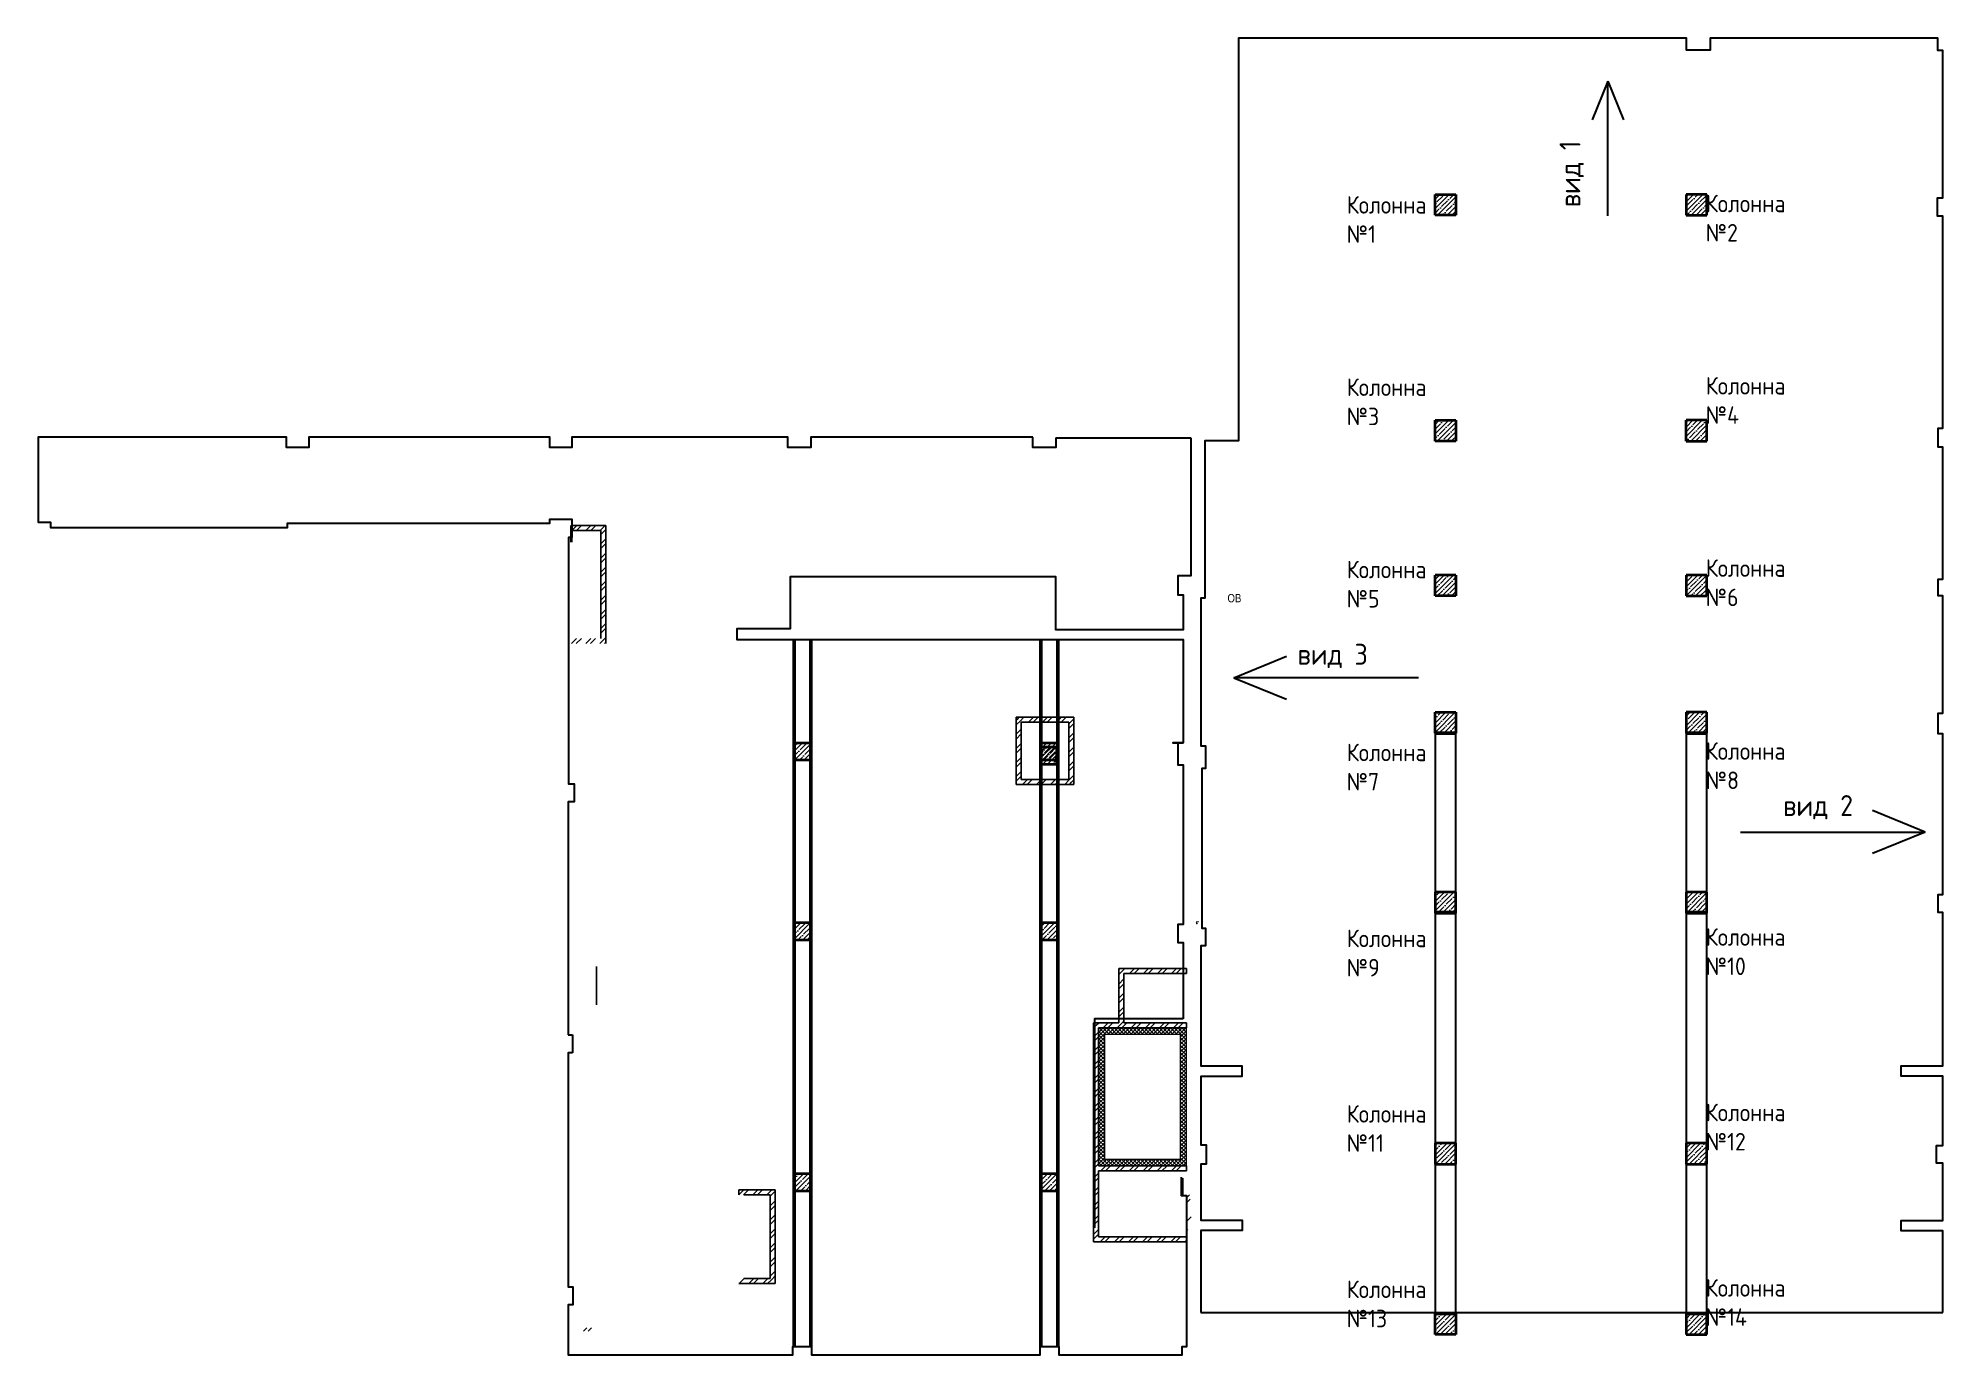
# Model space of a CAD drawing. Header units: millimetres. Extents: x -24360 to 609566, y -391049 to 148426.
# Drawn here: x 193907 to 239437, y -387937 to -356459 of the extents above; entities that cross this region are included whole.
import ezdxf

# ---------------------------------------------------------------- set-up
doc = ezdxf.new("R2010")
doc.units = ezdxf.units.MM
doc.linetypes.add('HIDDEN2', pattern=[4.7625, 3.175, -1.5875])
for name, color, linetype, lineweight in [('АР_Двери_внутренние_антипаника', 7, 'Continuous', 0), ('АР_Колонны', 70, 'Continuous', 30), ('АР_Стены ЖБ', 7, 'Continuous', 30), ('АР_Стены кирпич', 32, 'Continuous', 25), ('АР_Стены ПЕНОблок', 52, 'Continuous', 20), ('АР_Утеплитель', 31, 'Continuous', 0), ('АР_Штриховка', 8, 'Continuous', 0), ('ОВ_Шахты', 1, 'Continuous', 5), ('осново', 7, 'Continuous', 30)]:
    doc.layers.add(name, color=color, linetype=linetype, lineweight=lineweight)
doc.layers.add('КР_Балки-0.5', color=60, linetype='Continuous', lineweight=50, plot=False)
doc.styles.add('style1', font='ARIALN.TTF')
doc.styles.add('СПДС', font='isocpeur.ttf', dxfattribs={"width": 0.9})
pattern_1 = [(45, (193947.2, -456023.84), (-112.2532, 112.2532), []), (45, (194059.46, -456023.84), (-112.2532, 112.2532), [198.4375, -39.6875, 0, -39.6875])]
pattern_2 = [(45, (193947.2, -456743.84), (-112.2532, 112.2532), []), (45, (194059.46, -456743.84), (-112.2532, 112.2532), [198.4375, -39.6875, 0, -39.6875])]
pattern_3 = [(45, (193856.63, -456811.6), (-168.3798, 168.3798), []), (45, (193968.88, -456811.6), (-168.3798, 168.3798), [])]
pattern_4 = [(45, (193856.63, -456811.6), (-168.3798, 168.3798), []), (45, (193968.88, -456811.6), (-168.3798, 168.3798), [])]
pattern_5 = [(45, (193856.63, -456811.6), (-168.3798, 168.3798), []), (45, (193968.88, -456811.6), (-168.3798, 168.3798), [])]
pattern_6 = [(45, (193877.8, -456711.6), (-112.2532, 112.2532), []), (45, (193990.06, -456711.6), (-112.2532, 112.2532), [198.4375, -39.6875, 0, -39.6875])]
pattern_7 = [(45, (193947.2, -460098.84), (-112.2532, 112.2532), []), (45, (194059.46, -460098.84), (-112.2532, 112.2532), [198.4375, -39.6875, 0, -39.6875])]

msp = doc.modelspace()

# ---------------------------------------------------------------- texts
at = {"layer": 'ОВ_Шахты', "color": 18, "lineweight": 50, "true_color": 0x000000, "style": 'style1'}
msp.add_text('ОВ', height=200, dxfattribs=at).set_placement((222336.791, -369946.859))
at = {"layer": 'осново', "insert": (230273.707, -360501.318), "char_height": 500, "attachment_point": 1, "rotation": 90, "style": 'СПДС'}
msp.add_mtext_dynamic_manual_height_columns('вид 1', width=3371.81454, gutter_width=1678.372, heights=[0], dxfattribs=at)
at = {"layer": 'осново', "attachment_point": 1, "style": 'СПДС'}
for s, width, gutter_width, insert, char_height in [('Колонна №1', 1980.35097, 1408.375, (225186.462, -360235.801), 419.5659), ('Колонна №2', 2125.96112, 1408.375, (233767.822, -360202.399), 419.5659), ('Колонна №3', 1980.35097, 1408.375, (225186.462, -364593.732), 419.5659), ('Колонна №4', 2730.13599, 1408.375, (233767.822, -364560.329), 419.5659), ('Колонна №5', 1980.35097, 1408.375, (225186.462, -368951.663), 419.5659), ('Колонна №6', 2125.96112, 1408.375, (233767.822, -368918.26), 419.5659), ('вид 3', 2769.04063, 1678.372, (224011.139, -370938.76), 500), ('Колонна №7', 1980.35097, 1408.375, (225186.462, -373325.041), 419.5659), ('Колонна №8', 2125.96112, 1408.375, (233767.822, -373291.638), 419.5659), ('вид 2', 3371.81454, 1678.372, (235617.453, -374554.868), 500), ('Колонна №9', 1980.35097, 1408.375, (225186.462, -377770.563), 419.5659), ('Колонна №10', 2125.96112, 1408.375, (233767.822, -377737.16), 419.56588), ('Колонна №11', 1980.35097, 1408.375, (225186.462, -381964.346), 419.56588), ('Колонна №12', 2125.96112, 1408.375, (233767.822, -381930.943), 419.56588), ('Колонна №13', 1980.35097, 1408.375, (225186.462, -386158.129), 419.56588), ('Колонна №14', 2125.96112, 1408.375, (233767.822, -386124.726), 419.56588)]:
    msp.add_mtext_dynamic_manual_height_columns(s, width=width, gutter_width=gutter_width, heights=[0], dxfattribs=dict(at, insert=insert, char_height=char_height))

# ---------------------------------------------------------------- hatches: boundary and pattern name
at = {"layer": 'АР_Штриховка', "linetype": 'Continuous', "lineweight": 5, "true_color": 0x000000}
h = msp.add_hatch(dxfattribs=at)
h.set_pattern_fill('ANSI35', color=18, scale=25, style=0)
h.set_pattern_definition(pattern_2)
h.paths.add_polyline_path([(227797.204, -360193.845), (227797.204, -360693.845), (227297.204, -360693.845), (227297.204, -360193.845)], flags=0)
h = msp.add_hatch(dxfattribs=at)
h.set_pattern_fill('ANSI35', color=18, scale=25, style=0)
h.set_pattern_definition(pattern_2)
h.paths.add_polyline_path([(233297.204, -360693.845), (233797.204, -360693.845), (233797.204, -360193.845), (233297.204, -360193.845)], flags=0)
h = msp.add_hatch(dxfattribs=at)
h.set_pattern_fill('ANSI35', color=18, scale=25, style=0)
h.set_pattern_definition(pattern_2)
h.paths.add_polyline_path([(227797.204, -365593.845), (227797.204, -366093.845), (227297.204, -366093.845), (227297.204, -365593.845)], flags=0)
h = msp.add_hatch(dxfattribs=at)
h.set_pattern_fill('ANSI35', color=18, scale=25, style=0)
h.set_pattern_definition(pattern_2)
h.paths.add_polyline_path([(233297.204, -366093.845), (233797.204, -366093.845), (233797.204, -365593.845), (233297.204, -365593.845)], flags=0)
at = {"layer": 'АР_Штриховка', "linetype": 'Continuous', "lineweight": 0, "true_color": 0x000000}
h = msp.add_hatch(dxfattribs=at)
h.set_pattern_fill('ANSI32', color=18, scale=25, style=0)
h.set_pattern_definition([(45, (193856.63, -456811.6), (-168.3798, 168.3798), []), (45, (193968.88, -456811.6), (-168.3798, 168.3798), [])])
h.paths.add_polyline_path([(206656.628, -368111.602), (206656.628, -368231.602), (207356.628, -368231.602), (207476.628, -368111.602)], flags=0)
h = msp.add_hatch(dxfattribs=at)
h.set_pattern_fill('ANSI32', color=18, scale=25, angle=-360, style=0)
h.set_pattern_definition([(45, (193856.63, -456811.6), (-168.3798, 168.3798), []), (45, (193968.88, -456811.6), (-168.3798, 168.3798), [])])
h.paths.add_polyline_path([(207476.628, -368111.602), (207356.628, -368231.602), (207356.628, -370811.602), (207476.628, -370931.602)], flags=0)
at = {"layer": 'АР_Штриховка', "linetype": 'Continuous', "lineweight": 5, "true_color": 0x000000}
h = msp.add_hatch(dxfattribs=at)
h.set_pattern_fill('ANSI35', color=18, scale=25, style=0)
h.set_pattern_definition(pattern_2)
h.paths.add_polyline_path([(227797.204, -369293.845), (227797.204, -369793.845), (227297.204, -369793.845), (227297.204, -369293.845)], flags=0)
h = msp.add_hatch(dxfattribs=at)
h.set_pattern_fill('ANSI35', color=18, scale=25, style=0)
h.set_pattern_definition(pattern_2)
h.paths.add_polyline_path([(233297.204, -369793.845), (233797.204, -369793.845), (233797.204, -369293.845), (233297.204, -369293.845)], flags=0)
at = {"layer": 'АР_Штриховка', "linetype": 'Continuous', "lineweight": 0, "true_color": 0x000000}
h = msp.add_hatch(dxfattribs=at)
h.set_pattern_fill('ANSI32', color=18, scale=25, angle=360, style=0)
h.set_pattern_definition(pattern_3)
h.paths.add_polyline_path([(207476.628, -370931.602), (207356.628, -370811.602), (206556.628, -370811.602), (206556.628, -370931.602)], flags=0)
h = msp.add_hatch(dxfattribs=at)
h.set_pattern_fill('ANSI32', color=18, scale=25, style=0)
h.set_pattern_definition(pattern_5)
h.paths.add_polyline_path([(217286.628, -372691.602), (217406.628, -372811.602), (218546.628, -372811.602), (218666.628, -372691.602)], flags=0)
h = msp.add_hatch(dxfattribs=at)
h.set_pattern_fill('ANSI32', color=18, scale=25, style=0)
h.set_pattern_definition(pattern_4)
h.paths.add_polyline_path([(217286.628, -374300.729), (217406.628, -374180.729), (217406.628, -372811.602), (217286.628, -372691.602)], flags=0)
h = msp.add_hatch(dxfattribs=at)
h.set_pattern_fill('ANSI32', color=18, scale=25, angle=-360, style=0)
h.set_pattern_definition([(45, (193856.63, -456811.6), (-168.3798, 168.3798), []), (45, (193968.88, -456811.6), (-168.3798, 168.3798), [])])
h.paths.add_polyline_path([(218666.628, -372691.602), (218546.628, -372811.602), (218546.628, -374180.729), (218666.628, -374300.729)], flags=0)
at = {"layer": 'АР_Штриховка', "linetype": 'Continuous', "lineweight": 5, "true_color": 0x000000}
h = msp.add_hatch(dxfattribs=at)
h.set_pattern_fill('ANSI35', color=18, scale=25, style=0)
h.set_pattern_definition(pattern_1)
h.paths.add_polyline_path([(227797.204, -372573.845), (227797.204, -373073.845), (227297.204, -373073.845), (227297.204, -372573.845)], flags=0)
h = msp.add_hatch(dxfattribs=at)
h.set_pattern_fill('ANSI35', color=18, scale=25, style=0)
h.set_pattern_definition(pattern_1)
h.paths.add_polyline_path([(233297.204, -373073.845), (233797.204, -373073.845), (233797.204, -372573.845), (233297.204, -372573.845)], flags=0)
h = msp.add_hatch(dxfattribs=at)
h.set_pattern_fill('ANSI35', color=18, scale=25, style=0)
h.set_pattern_definition(pattern_6)
h.paths.add_polyline_path([(211977.806, -373711.603), (212377.806, -373711.603), (212377.806, -373311.603), (211977.806, -373311.603)], flags=0)
h = msp.add_hatch(dxfattribs=at)
h.set_pattern_fill('ANSI35', color=18, scale=25, style=0)
h.set_pattern_definition(pattern_6)
h.paths.add_polyline_path([(217877.806, -373711.603), (218277.806, -373711.603), (218277.806, -373311.603), (217877.806, -373311.603)], flags=0)
h = msp.add_hatch(dxfattribs=at)
h.set_pattern_fill('ANSI35', color=18, scale=25, style=0)
h.set_pattern_definition([(45, (193856.63, -456811.6), (-112.2532, 112.2532), []), (45, (193968.88, -456811.6), (-112.2532, 112.2532), [198.4375, -39.6875, 0, -39.6875])])
h.paths.add_polyline_path([(217856.628, -373811.602), (218256.628, -373811.602), (218256.628, -373411.602), (217856.628, -373411.602)], flags=0)
at = {"layer": 'АР_Штриховка', "linetype": 'Continuous', "lineweight": 0, "true_color": 0x000000}
h = msp.add_hatch(dxfattribs=at)
h.set_pattern_fill('ANSI32', color=18, scale=25, angle=360, style=0)
h.set_pattern_definition(pattern_3)
h.paths.add_polyline_path([(218666.628, -374300.729), (218546.628, -374180.729), (217406.628, -374180.729), (217286.628, -374300.729)], flags=0)
at = {"layer": 'АР_Штриховка', "linetype": 'Continuous', "lineweight": 5, "true_color": 0x000000}
h = msp.add_hatch(dxfattribs=at)
h.set_pattern_fill('ANSI35', color=18, scale=25, style=0)
h.set_pattern_definition(pattern_1)
h.paths.add_polyline_path([(227297.204, -377373.845), (227797.204, -377373.845), (227797.204, -376873.845), (227297.204, -376873.845)], flags=0)
h = msp.add_hatch(dxfattribs=at)
h.set_pattern_fill('ANSI35', color=18, scale=25, style=0)
h.set_pattern_definition(pattern_1)
h.paths.add_polyline_path([(233297.204, -377373.845), (233797.204, -377373.845), (233797.204, -376873.845), (233297.204, -376873.845)], flags=0)
h = msp.add_hatch(dxfattribs=at)
h.set_pattern_fill('ANSI35', color=18, scale=25, style=0)
h.set_pattern_definition(pattern_6)
h.paths.add_polyline_path([(211977.806, -378011.603), (212377.806, -378011.603), (212377.806, -377611.603), (211977.806, -377611.603)], flags=0)
h = msp.add_hatch(dxfattribs=at)
h.set_pattern_fill('ANSI35', color=18, scale=25, style=0)
h.set_pattern_definition(pattern_6)
h.paths.add_polyline_path([(217877.806, -378011.603), (218277.806, -378011.603), (218277.806, -377611.603), (217877.806, -377611.603)], flags=0)
at = {"layer": 'АР_Штриховка', "linetype": 'Continuous', "lineweight": 0, "true_color": 0x000000}
h = msp.add_hatch(dxfattribs=at)
h.set_pattern_fill('ANSI32', color=18, scale=25, angle=-360, style=0)
h.set_pattern_definition([(45, (193856.63, -456811.6), (-168.3798, 168.3798), []), (45, (193968.88, -456811.6), (-168.3798, 168.3798), [])])
h.paths.add_polyline_path([(219736.628, -378696.602), (219856.628, -378816.602), (221356.628, -378816.602), (221356.628, -378696.602)], flags=0)
h = msp.add_hatch(dxfattribs=at)
h.set_pattern_fill('ANSI32', color=18, scale=25, style=0)
h.set_pattern_definition(pattern_5)
h.paths.add_polyline_path([(219736.628, -379996.602), (219816.628, -380026.602), (219856.628, -379996.602), (219856.628, -378816.602), (219736.628, -378696.602)], flags=0)
h = msp.add_hatch(dxfattribs=at)
h.set_pattern_fill('ANSI32', color=18, scale=25, style=0)
h.set_pattern_definition(pattern_4)
h.paths.add_polyline_path([(219136.628, -385236.602), (219256.628, -385116.602), (219256.628, -383536.602), (219226.628, -383456.602), (219136.628, -383416.602)], flags=0)
h.paths.add_polyline_path([(219136.628, -383416.602), (219226.628, -383456.602), (219256.628, -383416.602), (219256.628, -380116.602), (219136.628, -379996.602)], flags=0)
h = msp.add_hatch(dxfattribs=at)
h.set_pattern_fill('ANSI32', color=18, scale=25, style=0)
h.set_pattern_definition([(45, (193856.63, -456811.6), (-168.3798, 168.3798), []), (45, (193968.88, -456811.6), (-168.3798, 168.3798), [])])
h.paths.add_polyline_path([(219136.628, -379996.602), (219256.628, -380116.602), (219856.628, -380116.602), (219816.628, -380026.602), (219736.628, -379996.602)], flags=0)
h.paths.add_polyline_path([(219856.628, -379996.602), (219816.628, -380026.602), (219856.628, -380116.602), (221356.628, -380116.602), (221356.628, -379996.602)], flags=0)
h = msp.add_hatch(dxfattribs=at)
h.set_pattern_fill('ANSI37', color=18, scale=20, angle=-360, style=0)
h.set_pattern_definition([(45, (193856.63, -456811.6), (-44.90128, 44.90128), []), (135, (193856.63, -456811.6), (-44.90128, -44.90128), [])])
h.paths.add_polyline_path([(221206.628, -380266.602), (221356.628, -380116.602), (219256.628, -380116.602), (219406.628, -380266.602)], flags=0)
h = msp.add_hatch(dxfattribs=at)
h.set_pattern_fill('ANSI37', color=18, scale=20, angle=-360, style=0)
h.set_pattern_definition([(45, (193856.63, -456811.6), (-44.90128, 44.90128), []), (135, (193856.63, -456811.6), (-44.90128, -44.90128), [])])
h.paths.add_polyline_path([(219406.628, -380266.602), (219256.628, -380116.602), (219256.628, -383416.602), (219406.628, -383266.602)], flags=0)
h = msp.add_hatch(dxfattribs=at)
h.set_pattern_fill('ANSI37', color=18, scale=20, style=0)
h.set_pattern_definition([(45, (193856.63, -456811.6), (-44.90128, 44.90128), []), (135, (193856.63, -456811.6), (-44.90128, -44.90128), [])])
h.paths.add_polyline_path([(221206.628, -383266.602), (221356.628, -383416.602), (221356.628, -380116.602), (221206.628, -380266.602)], flags=0)
at = {"layer": 'АР_Штриховка', "linetype": 'Continuous', "lineweight": 5, "true_color": 0x000000}
h = msp.add_hatch(dxfattribs=at)
h.set_pattern_fill('ANSI35', color=18, scale=25, style=0)
h.set_pattern_definition(pattern_1)
h.paths.add_polyline_path([(227297.204, -383373.845), (227797.204, -383373.845), (227797.204, -382873.845), (227297.204, -382873.845)], flags=0)
h = msp.add_hatch(dxfattribs=at)
h.set_pattern_fill('ANSI35', color=18, scale=25, style=0)
h.set_pattern_definition(pattern_1)
h.paths.add_polyline_path([(233297.204, -383373.845), (233797.204, -383373.845), (233797.204, -382873.845), (233297.204, -382873.845)], flags=0)
at = {"layer": 'АР_Штриховка', "linetype": 'Continuous', "lineweight": 0, "true_color": 0x000000}
h = msp.add_hatch(dxfattribs=at)
h.set_pattern_fill('ANSI37', color=18, scale=20, angle=-359.9999994, style=0)
h.set_pattern_definition([(45, (193856.63, -456811.6), (-44.90128, 44.90128), []), (135, (193856.63, -456811.6), (-44.90128, -44.90128), [])])
h.paths.add_polyline_path([(219406.628, -383266.602), (219256.628, -383416.602), (221356.628, -383416.602), (221206.628, -383266.602)], flags=0)
at = {"layer": 'АР_Штриховка', "linetype": 'Continuous', "lineweight": 5, "true_color": 0x000000}
h = msp.add_hatch(dxfattribs=at)
h.set_pattern_fill('ANSI35', color=18, scale=25, style=0)
h.set_pattern_definition(pattern_6)
h.paths.add_polyline_path([(211977.806, -384011.603), (212377.806, -384011.603), (212377.806, -383611.603), (211977.806, -383611.603)], flags=0)
h = msp.add_hatch(dxfattribs=at)
h.set_pattern_fill('ANSI35', color=18, scale=25, style=0)
h.set_pattern_definition(pattern_6)
h.paths.add_polyline_path([(217877.806, -384011.603), (218277.806, -384011.603), (218277.806, -383611.603), (217877.806, -383611.603)], flags=0)
at = {"layer": 'АР_Штриховка', "linetype": 'Continuous', "lineweight": 0, "true_color": 0x000000}
h = msp.add_hatch(dxfattribs=at)
h.set_pattern_fill('ANSI32', color=18, scale=25, angle=360, style=0)
h.set_pattern_definition(pattern_3)
h.paths.add_polyline_path([(221356.628, -383536.602), (221356.628, -383416.602), (219256.628, -383416.602), (219226.628, -383456.602), (219256.628, -383536.602)], flags=0)
h = msp.add_hatch(dxfattribs=at)
h.set_pattern_fill('ANSI32', color=18, scale=25, style=0)
h.set_pattern_definition(pattern_5)
h.paths.add_polyline_path([(210656.628, -383991.602), (210776.628, -384111.602), (211406.628, -384111.602), (211526.628, -383991.602)], flags=0)
h = msp.add_hatch(dxfattribs=at)
h.set_pattern_fill('ANSI32', color=18, scale=25, angle=360, style=0)
h.set_pattern_definition(pattern_3)
h.paths.add_polyline_path([(221356.628, -385236.602), (221356.628, -385116.602), (219256.628, -385116.602), (219136.628, -385236.602)], flags=0)
at = {"layer": 'АР_Штриховка', "linetype": 'Continuous', "lineweight": 5, "true_color": 0x000000}
h = msp.add_hatch(dxfattribs=at)
h.set_pattern_fill('ANSI35', color=18, scale=25, style=0)
h.set_pattern_definition(pattern_7)
h.paths.add_polyline_path([(227297.204, -387448.844), (227797.204, -387448.844), (227797.204, -386948.844), (227297.204, -386948.844)], flags=0)
h = msp.add_hatch(dxfattribs=at)
h.set_pattern_fill('ANSI35', color=18, scale=25, style=0)
h.set_pattern_definition(pattern_7)
h.paths.add_polyline_path([(233297.204, -387448.844), (233797.204, -387448.844), (233797.204, -386948.844), (233297.204, -386948.844)], flags=0)

# ---------------------------------------------------------------- linework, layer by layer
at = {"layer": 'АР_Двери_внутренние_антипаника', "color": 18, "linetype": 'Continuous', "true_color": 0x000000}
for centre, start, end in [((222504.167, -378013.953), 154.1086387, 156.2244587), ((220693.059, -377255.719), 340.4950087, 341.3083487)]:
    msp.add_arc(centre, 1000, start, end, dxfattribs=at)
msp.add_point((221602.111, -377626.49), dxfattribs=at)
at = {"layer": 'АР_Колонны', "color": 18, "linetype": 'HIDDEN2', "lineweight": 25, "true_color": 0x000000}
for p, q in [((227297.204, -360193.845), (227797.204, -360193.845)), ((227297.204, -360693.845), (227297.204, -360193.845)), ((227797.204, -360193.845), (227797.204, -360693.845)), ((233297.204, -360193.845), (233797.204, -360193.845)), ((233297.204, -360693.845), (233297.204, -360193.845)), ((233797.204, -360193.845), (233797.204, -360693.845)), ((227797.204, -360693.845), (227297.204, -360693.845)), ((233797.204, -360693.845), (233297.204, -360693.845)), ((227297.204, -365593.845), (227797.204, -365593.845)), ((227297.204, -366093.845), (227297.204, -365593.845)), ((227797.204, -365593.845), (227797.204, -366093.845)), ((233297.204, -365593.845), (233797.204, -365593.845)), ((233297.204, -365593.845), (233297.204, -366093.845)), ((233797.204, -365593.845), (233797.204, -366093.845)), ((227797.204, -366093.845), (227297.204, -366093.845)), ((233797.204, -366093.845), (233297.204, -366093.845)), ((206656.628, -368111.602), (206656.628, -368511.602)), ((206656.628, -368111.602), (206656.628, -368511.602)), ((227297.204, -369793.845), (227297.204, -369293.845)), ((227797.204, -369293.845), (227297.204, -369293.845)), ((227797.204, -369293.845), (227797.204, -369793.845)), ((233297.204, -369793.845), (233297.204, -369293.845)), ((233797.204, -369293.845), (233297.204, -369293.845)), ((233797.204, -369293.845), (233797.204, -369793.845)), ((227797.204, -369793.845), (227297.204, -369793.845)), ((233797.204, -369793.845), (233297.204, -369793.845)), ((227297.204, -372573.845), (227797.204, -372573.845)), ((227297.204, -373073.845), (227297.204, -372573.845)), ((227797.204, -372573.845), (227797.204, -373073.845)), ((233297.204, -372573.845), (233797.204, -372573.845)), ((233297.204, -373073.845), (233297.204, -372573.845)), ((233797.204, -372573.845), (233797.204, -373073.845)), ((211977.806, -373311.603), (212377.806, -373311.603)), ((211977.806, -373711.603), (211977.806, -373311.603)), ((212377.806, -373311.603), (212377.806, -373711.603)), ((217877.806, -373311.603), (218277.806, -373311.603)), ((217877.806, -373711.603), (217877.806, -373311.603)), ((218277.806, -373311.603), (218277.806, -373711.603)), ((227797.204, -373073.845), (227297.204, -373073.845)), ((233797.204, -373073.845), (233297.204, -373073.845)), ((212377.806, -373711.603), (211977.806, -373711.603)), ((217856.628, -373411.602), (218256.628, -373411.602)), ((217856.628, -373811.602), (217856.628, -373411.602)), ((218277.806, -373711.603), (217877.806, -373711.603)), ((218256.628, -373411.602), (218256.628, -373811.602)), ((218256.628, -373811.602), (217856.628, -373811.602)), ((227297.204, -376873.845), (227797.204, -376873.845)), ((227297.204, -377373.845), (227297.204, -376873.845)), ((227797.204, -376873.845), (227797.204, -377373.845)), ((233297.204, -376873.845), (233797.204, -376873.845)), ((233297.204, -377373.845), (233297.204, -376873.845)), ((233797.204, -376873.845), (233797.204, -377373.845)), ((227797.204, -377373.845), (227297.204, -377373.845)), ((233797.204, -377373.845), (233297.204, -377373.845)), ((211977.806, -377611.603), (212377.806, -377611.603)), ((211977.806, -378011.603), (211977.806, -377611.603)), ((212377.806, -377611.603), (212377.806, -378011.603)), ((217877.806, -377611.603), (218277.806, -377611.603)), ((217877.806, -378011.603), (217877.806, -377611.603)), ((218277.806, -377611.603), (218277.806, -378011.603)), ((212377.806, -378011.603), (211977.806, -378011.603)), ((218277.806, -378011.603), (217877.806, -378011.603)), ((227297.204, -382873.845), (227797.204, -382873.845)), ((227297.204, -383373.845), (227297.204, -382873.845)), ((227797.204, -382873.845), (227797.204, -383373.845)), ((233297.204, -382873.845), (233797.204, -382873.845)), ((233297.204, -383373.845), (233297.204, -382873.845)), ((233797.204, -382873.845), (233797.204, -383373.845)), ((211977.806, -383611.603), (212377.806, -383611.603)), ((211977.806, -384011.603), (211977.806, -383611.603)), ((212377.806, -383611.603), (212377.806, -384011.603)), ((217877.806, -383611.603), (218277.806, -383611.603)), ((217877.806, -384011.603), (217877.806, -383611.603)), ((218277.806, -383611.603), (218277.806, -384011.603)), ((221256.628, -384111.602), (221256.628, -383711.602)), ((227797.204, -383373.845), (227297.204, -383373.845)), ((233797.204, -383373.845), (233297.204, -383373.845)), ((212377.806, -384011.603), (211977.806, -384011.603)), ((218277.806, -384011.603), (217877.806, -384011.603)), ((227297.204, -386948.844), (227797.204, -386948.844)), ((227297.204, -387448.844), (227297.204, -386948.844)), ((227797.204, -386948.844), (227797.204, -387448.844)), ((233297.204, -386948.844), (233797.204, -386948.844)), ((233297.204, -387448.844), (233297.204, -386948.844)), ((233797.204, -386948.844), (233797.204, -387448.844)), ((227797.204, -387448.844), (227297.204, -387448.844)), ((233797.204, -387448.844), (233297.204, -387448.844))]:
    msp.add_line(p, q, dxfattribs=at)
at = {"layer": 'АР_Колонны', "color": 18, "linetype": 'Continuous', "lineweight": 30, "true_color": 0x000000}
for p, q in [((227297.204, -360193.845), (227297.204, -360693.845)), ((227797.204, -360193.845), (227297.204, -360193.845)), ((227797.204, -360693.845), (227797.204, -360193.845)), ((233797.204, -360193.845), (233297.204, -360193.845)), ((233297.204, -360193.845), (233297.204, -360693.845)), ((233797.204, -360693.845), (233797.204, -360193.845)), ((227297.204, -360693.845), (227797.204, -360693.845)), ((233297.204, -360693.845), (233797.204, -360693.845)), ((227297.204, -365593.845), (227297.204, -366093.845)), ((227797.204, -365593.845), (227297.204, -365593.845)), ((227797.204, -366093.845), (227797.204, -365593.845)), ((233797.204, -365593.845), (233297.204, -365593.845)), ((233297.204, -366093.845), (233297.204, -365593.845)), ((233797.204, -366093.845), (233797.204, -365593.845)), ((227297.204, -366093.845), (227797.204, -366093.845)), ((233297.204, -366093.845), (233797.204, -366093.845)), ((206656.628, -368511.602), (206656.628, -368111.602)), ((206656.628, -368511.602), (206656.628, -368111.602)), ((227297.204, -369293.845), (227297.204, -369793.845)), ((227297.204, -369293.845), (227797.204, -369293.845)), ((227797.204, -369793.845), (227797.204, -369293.845)), ((233297.204, -369293.845), (233297.204, -369793.845)), ((233297.204, -369293.845), (233797.204, -369293.845)), ((233797.204, -369793.845), (233797.204, -369293.845)), ((227297.204, -369793.845), (227797.204, -369793.845)), ((233297.204, -369793.845), (233797.204, -369793.845)), ((227297.204, -372573.845), (227297.204, -373073.845)), ((227797.204, -372573.845), (227297.204, -372573.845)), ((227797.204, -373073.845), (227797.204, -372573.845)), ((233797.204, -372573.845), (233297.204, -372573.845)), ((233297.204, -372573.845), (233297.204, -373073.845)), ((233797.204, -373073.845), (233797.204, -372573.845)), ((212377.806, -373311.603), (211977.806, -373311.603)), ((211977.806, -373311.603), (211977.806, -373711.603)), ((212377.806, -373711.603), (212377.806, -373311.603)), ((218277.806, -373311.603), (217877.806, -373311.603)), ((217877.806, -373311.603), (217877.806, -373711.603)), ((218277.806, -373711.603), (218277.806, -373311.603)), ((227297.204, -373073.845), (227797.204, -373073.845)), ((233297.204, -373073.845), (233797.204, -373073.845)), ((211977.806, -373711.603), (212377.806, -373711.603)), ((218256.628, -373411.602), (217856.628, -373411.602)), ((217856.628, -373411.602), (217856.628, -373811.602)), ((217877.806, -373711.603), (218277.806, -373711.603)), ((218256.628, -373811.602), (218256.628, -373411.602)), ((217856.628, -373811.602), (218256.628, -373811.602)), ((227797.204, -376873.845), (227297.204, -376873.845)), ((227297.204, -376873.845), (227297.204, -377373.845)), ((227797.204, -377373.845), (227797.204, -376873.845)), ((233797.204, -376873.845), (233297.204, -376873.845)), ((233297.204, -376873.845), (233297.204, -377373.845)), ((233797.204, -377373.845), (233797.204, -376873.845)), ((227297.204, -377373.845), (227797.204, -377373.845)), ((233297.204, -377373.845), (233797.204, -377373.845)), ((212377.806, -377611.603), (211977.806, -377611.603)), ((211977.806, -377611.603), (211977.806, -378011.603)), ((212377.806, -378011.603), (212377.806, -377611.603)), ((218277.806, -377611.603), (217877.806, -377611.603)), ((217877.806, -377611.603), (217877.806, -378011.603)), ((218277.806, -378011.603), (218277.806, -377611.603)), ((211977.806, -378011.603), (212377.806, -378011.603)), ((217877.806, -378011.603), (218277.806, -378011.603)), ((227797.204, -382873.845), (227297.204, -382873.845)), ((227297.204, -382873.845), (227297.204, -383373.845)), ((227797.204, -383373.845), (227797.204, -382873.845)), ((233797.204, -382873.845), (233297.204, -382873.845)), ((233297.204, -382873.845), (233297.204, -383373.845)), ((233797.204, -383373.845), (233797.204, -382873.845)), ((212377.806, -383611.603), (211977.806, -383611.603)), ((211977.806, -383611.603), (211977.806, -384011.603)), ((212377.806, -384011.603), (212377.806, -383611.603)), ((218277.806, -383611.603), (217877.806, -383611.603)), ((217877.806, -383611.603), (217877.806, -384011.603)), ((218277.806, -384011.603), (218277.806, -383611.603)), ((221256.628, -383711.602), (221256.628, -384111.602)), ((227297.204, -383373.845), (227797.204, -383373.845)), ((233297.204, -383373.845), (233797.204, -383373.845)), ((211977.806, -384011.603), (212377.806, -384011.603)), ((217877.806, -384011.603), (218277.806, -384011.603)), ((227297.204, -386948.844), (227297.204, -387448.844)), ((227797.204, -386948.844), (227297.204, -386948.844)), ((227797.204, -387448.844), (227797.204, -386948.844)), ((233797.204, -386948.844), (233297.204, -386948.844)), ((233297.204, -386948.844), (233297.204, -387448.844)), ((233797.204, -387448.844), (233797.204, -386948.844)), ((227297.204, -387448.844), (227797.204, -387448.844)), ((233297.204, -387448.844), (233797.204, -387448.844))]:
    msp.add_line(p, q, dxfattribs=at)
at = {"layer": 'АР_Стены ЖБ', "color": 18, "linetype": 'Continuous', "lineweight": 40, "true_color": 0x000000}
for p, q in [((227297.204, -360693.845), (227297.204, -360193.845)), ((227297.204, -360193.845), (227797.204, -360193.845)), ((227797.204, -360193.845), (227797.204, -360693.845)), ((233797.204, -360193.845), (233297.204, -360193.845)), ((233297.204, -360193.845), (233297.204, -360693.845)), ((233797.204, -360693.845), (233797.204, -360193.845)), ((227797.204, -360693.845), (227297.204, -360693.845)), ((233297.204, -360693.845), (233797.204, -360693.845)), ((227297.204, -366093.845), (227297.204, -365593.845)), ((227297.204, -365593.845), (227797.204, -365593.845)), ((227797.204, -365593.845), (227797.204, -366093.845)), ((233797.204, -365593.845), (233297.204, -365593.845)), ((233297.204, -366093.845), (233297.204, -365593.845)), ((233797.204, -366093.845), (233797.204, -365593.845)), ((227797.204, -366093.845), (227297.204, -366093.845)), ((233297.204, -366093.845), (233797.204, -366093.845)), ((206656.628, -368511.602), (206656.628, -368111.602)), ((206656.628, -368511.602), (206656.628, -368111.602)), ((227297.204, -369793.845), (227297.204, -369293.845)), ((227797.204, -369293.845), (227297.204, -369293.845)), ((227797.204, -369293.845), (227797.204, -369793.845)), ((233297.204, -369293.845), (233297.204, -369793.845)), ((233797.204, -369293.845), (233297.204, -369293.845)), ((233797.204, -369793.845), (233797.204, -369293.845)), ((227797.204, -369793.845), (227297.204, -369793.845)), ((233297.204, -369793.845), (233797.204, -369793.845)), ((227297.204, -373073.845), (227297.204, -372573.845)), ((227297.204, -372573.845), (227797.204, -372573.845)), ((227797.204, -372573.845), (227797.204, -373073.845)), ((233797.204, -372573.845), (233297.204, -372573.845)), ((233297.204, -372573.845), (233297.204, -373073.845)), ((233797.204, -373073.845), (233797.204, -372573.845)), ((212377.806, -373311.603), (211977.806, -373311.603)), ((211977.806, -373311.603), (211977.806, -373711.603)), ((212377.806, -373711.603), (212377.806, -373311.603)), ((218277.806, -373311.603), (217877.806, -373311.603)), ((217877.806, -373311.603), (217877.806, -373711.603)), ((218277.806, -373711.603), (218277.806, -373311.603)), ((227797.204, -373073.845), (227297.204, -373073.845)), ((233297.204, -373073.845), (233797.204, -373073.845)), ((211977.806, -373711.603), (212377.806, -373711.603)), ((218256.628, -373411.602), (217856.628, -373411.602)), ((217856.628, -373411.602), (217856.628, -373811.602)), ((217877.806, -373711.603), (218277.806, -373711.603)), ((218256.628, -373811.602), (218256.628, -373411.602)), ((217856.628, -373811.602), (218256.628, -373811.602)), ((227797.204, -376873.845), (227297.204, -376873.845)), ((227297.204, -376873.845), (227297.204, -377373.845)), ((227797.204, -377373.845), (227797.204, -376873.845)), ((233797.204, -376873.845), (233297.204, -376873.845)), ((233297.204, -376873.845), (233297.204, -377373.845)), ((233797.204, -377373.845), (233797.204, -376873.845)), ((227297.204, -377373.845), (227797.204, -377373.845)), ((233297.204, -377373.845), (233797.204, -377373.845)), ((212377.806, -377611.603), (211977.806, -377611.603)), ((211977.806, -377611.603), (211977.806, -378011.603)), ((212377.806, -378011.603), (212377.806, -377611.603)), ((218277.806, -377611.603), (217877.806, -377611.603)), ((217877.806, -377611.603), (217877.806, -378011.603)), ((218277.806, -378011.603), (218277.806, -377611.603)), ((211977.806, -378011.603), (212377.806, -378011.603)), ((217877.806, -378011.603), (218277.806, -378011.603)), ((227797.204, -382873.845), (227297.204, -382873.845)), ((227297.204, -382873.845), (227297.204, -383373.845)), ((227797.204, -383373.845), (227797.204, -382873.845)), ((233797.204, -382873.845), (233297.204, -382873.845)), ((233297.204, -382873.845), (233297.204, -383373.845)), ((233797.204, -383373.845), (233797.204, -382873.845)), ((212377.806, -383611.603), (211977.806, -383611.603)), ((211977.806, -383611.603), (211977.806, -384011.603)), ((212377.806, -384011.603), (212377.806, -383611.603)), ((218277.806, -383611.603), (217877.806, -383611.603)), ((217877.806, -383611.603), (217877.806, -384011.603)), ((218277.806, -384011.603), (218277.806, -383611.603)), ((221256.628, -383711.602), (221256.628, -384111.602)), ((227297.204, -383373.845), (227797.204, -383373.845)), ((233297.204, -383373.845), (233797.204, -383373.845)), ((211977.806, -384011.603), (212377.806, -384011.603)), ((217877.806, -384011.603), (218277.806, -384011.603)), ((227297.204, -387448.844), (227297.204, -386948.844)), ((227297.204, -386948.844), (227797.204, -386948.844)), ((227797.204, -386948.844), (227797.204, -387448.844)), ((233797.204, -386948.844), (233297.204, -386948.844)), ((233297.204, -386948.844), (233297.204, -387448.844)), ((233797.204, -387448.844), (233797.204, -386948.844)), ((227797.204, -387448.844), (227297.204, -387448.844)), ((233297.204, -387448.844), (233797.204, -387448.844))]:
    msp.add_line(p, q, dxfattribs=at)
at = {"layer": 'АР_Стены кирпич', "color": 18, "linetype": 'Continuous', "lineweight": 25, "true_color": 0x000000}
for p, q in [((206656.628, -368111.602), (206656.628, -368231.602)), ((207476.628, -368111.602), (206656.628, -368111.602)), ((206656.628, -368231.602), (207356.628, -368231.602)), ((207356.628, -368231.602), (207356.628, -370811.602)), ((207476.628, -370931.602), (207476.628, -368111.602)), ((218666.628, -372691.602), (217286.628, -372691.602)), ((217286.628, -372691.602), (217286.628, -374300.729)), ((217406.628, -372811.602), (218546.628, -372811.602)), ((217406.628, -374180.729), (217406.628, -372811.602)), ((218546.628, -372811.602), (218546.628, -374180.729)), ((218666.628, -374300.729), (218666.628, -372691.602)), ((218546.628, -374180.729), (217406.628, -374180.729)), ((217286.628, -374300.729), (218666.628, -374300.729)), ((207256.628, -378650.878), (207256.628, -379570.878)), ((221356.628, -378696.602), (219736.628, -378696.602)), ((219736.628, -378696.602), (219736.628, -379996.602)), ((221356.628, -378816.602), (221356.628, -378696.602)), ((219856.628, -378816.602), (221356.628, -378816.602)), ((219856.628, -379996.602), (219856.628, -378816.602)), ((219136.628, -379996.602), (219136.628, -383416.602)), ((219736.628, -379996.602), (219136.628, -379996.602)), ((219256.628, -383416.602), (219256.628, -380116.602)), ((219256.628, -380116.602), (219856.628, -380116.602)), ((221356.628, -379996.602), (219856.628, -379996.602)), ((219856.628, -380116.602), (221356.628, -380116.602)), ((221356.628, -380116.602), (221356.628, -379996.602)), ((219136.628, -383416.602), (219136.628, -385236.602)), ((221356.628, -383416.602), (219256.628, -383416.602)), ((219256.628, -383536.602), (221356.628, -383536.602)), ((219256.628, -385116.602), (219256.628, -383536.602)), ((221356.628, -383536.602), (221356.628, -383416.602)), ((211526.628, -383991.602), (210656.628, -383991.602)), ((210656.628, -383991.602), (210656.628, -384109.508)), ((210776.628, -384111.602), (211406.628, -384111.602)), ((211406.628, -384111.602), (211406.628, -386111.602)), ((211526.628, -386231.602), (211526.628, -383991.602)), ((221356.628, -385116.602), (219256.628, -385116.602)), ((221356.628, -385236.602), (221356.628, -385116.602)), ((219136.628, -385236.602), (221356.628, -385236.602)), ((210656.628, -386231.602), (211526.628, -386231.602)), ((211406.628, -386111.602), (210776.628, -386111.602))]:
    msp.add_line(p, q, dxfattribs=at)
at = {"layer": 'АР_Стены ПЕНОблок', "color": 18, "linetype": 'Continuous', "lineweight": 20, "true_color": 0x000000}
for p, q in [((212377.806, -383611.604), (212377.806, -383691.604)), ((212377.806, -383931.604), (212377.806, -384011.604))]:
    msp.add_line(p, q, dxfattribs=at)
at = {"layer": 'АР_Утеплитель', "color": 18, "linetype": 'Continuous', "lineweight": 0, "true_color": 0x000000}
for p, q in [((221356.628, -380116.602), (219256.628, -380116.602)), ((219256.628, -380116.602), (219256.628, -383416.602)), ((221356.628, -383416.602), (221356.628, -380116.602)), ((219406.628, -380266.602), (221206.628, -380266.602)), ((219406.628, -383266.602), (219406.628, -380266.602)), ((221206.628, -380266.602), (221206.628, -383266.602)), ((221206.628, -383266.602), (219406.628, -383266.602)), ((219256.628, -383416.602), (221356.628, -383416.602))]:
    msp.add_line(p, q, dxfattribs=at)
at = {"layer": 'АР_Штриховка', "color": 18, "linetype": 'Continuous', "lineweight": 0, "true_color": 0x000000}
for p, q in [((210656.628, -384109.508), (210715.581, -384050.555)), ((211406.628, -384145.28), (211526.628, -384025.28)), ((211406.628, -384369.786), (211526.628, -384249.786)), ((211406.628, -384482.04), (211526.628, -384362.04)), ((211406.628, -384706.546), (211526.628, -384586.546)), ((211406.628, -384818.799), (211526.628, -384698.799)), ((211406.628, -385043.306), (211526.628, -384923.306)), ((211406.628, -385155.559), (211526.628, -385035.559)), ((211406.628, -385380.065), (211526.628, -385260.065)), ((211406.628, -385492.318), (211526.628, -385372.318)), ((211406.628, -385716.825), (211526.628, -385596.825)), ((211406.628, -385829.078), (211526.628, -385709.078)), ((211406.628, -386053.584), (211526.628, -385933.584)), ((211433.746, -386138.72), (211526.628, -386045.838)), ((210667.345, -386231.602), (210787.345, -386111.602)), ((210891.851, -386231.602), (211011.851, -386111.602)), ((211004.104, -386231.602), (211124.104, -386111.602)), ((211228.611, -386231.602), (211348.611, -386111.602)), ((211340.864, -386231.602), (211433.746, -386138.72))]:
    msp.add_line(p, q, dxfattribs=at)
at = {"layer": 'АР_Штриховка', "color": 18, "linetype": 'Continuous', "lineweight": 5, "true_color": 0x000000}
for p, q in [((221356.628, -384185.815), (221430.841, -384111.602)), ((221356.628, -384298.068), (221442.853, -384211.844)), ((221356.628, -384522.575), (221358.663, -384520.54)), ((221356.628, -384747.081), (221470.916, -384632.793)), ((221356.628, -384971.587), (221386.726, -384941.49))]:
    msp.add_line(p, q, dxfattribs=at)
at = {"layer": 'АР_Штриховка', "color": 18, "linetype": 'Continuous', "lineweight": 0, "ltscale": 0.5, "true_color": 0x000000}
for p, q in [((206945.529, -387371.594), (207025.529, -387291.594)), ((207057.782, -387371.594), (207137.782, -387291.594))]:
    msp.add_line(p, q, dxfattribs=at)
at = {"layer": 'КР_Балки-0.5', "color": 18, "ltscale": 200, "true_color": 0x000000}
for p, q in [((211977.805, -387736.603), (211977.806, -370831.602)), ((211977.805, -387736.603), (211977.806, -370831.602)), ((212377.806, -370831.602), (212377.805, -387736.603)), ((217877.805, -387736.602), (217877.806, -370831.602)), ((217877.805, -387736.602), (217877.806, -370831.602)), ((218277.806, -370831.602), (218277.805, -387736.602)), ((218277.806, -370831.602), (218277.805, -387736.602)), ((227297.204, -373073.845), (227797.204, -373073.845)), ((227297.204, -373073.845), (227797.204, -373073.845)), ((233297.2, -373073.845), (233797.2, -373073.845)), ((233297.2, -373073.845), (233797.2, -373073.845)), ((227797.206, -386948.843), (227297.206, -386948.843)), ((227797.206, -386948.843), (227297.206, -386948.843)), ((233797.206, -386948.843), (233297.206, -386948.843)), ((233797.206, -386948.843), (233297.206, -386948.843))]:
    msp.add_line(p, q, dxfattribs=at)
at = {"layer": 'осново'}
for points in [[(239437.204, -386923.845), (239437.204, -384973.845), (238437.204, -384973.845), (238437.204, -384723.845), (239437.204, -384723.845), (239437.204, -383353.845), (239287.204, -383353.845), (239287.204, -382933.845), (239437.204, -382933.845), (239437.204, -381273.845), (238437.204, -381273.845), (238437.204, -381023.845), (239437.204, -381023.845), (239437.204, -377363.845), (239327.204, -377363.845), (239327.204, -376933.845), (239437.204, -376933.845), (239437.204, -373093.845), (239327.204, -373093.845), (239327.204, -372593.845), (239437.204, -372593.845), (239437.204, -369793.845), (239327.204, -369793.845), (239327.204, -369393.845), (239437.204, -369393.845), (239437.204, -366233.845), (239327.204, -366233.845), (239327.204, -365783.845), (239437.204, -365783.845), (239437.204, -360713.845), (239307.204, -360713.845), (239307.204, -360273.845), (239437.204, -360273.845), (239437.204, -356753.845), (239317.204, -356753.845), (239317.204, -356463.845), (233877.204, -356463.845), (233877.204, -356743.845), (233307.204, -356743.845), (233307.204, -356458.845), (222597.204, -356458.845), (222597.204, -366088.845), (221797.204, -366088.845), (221797.204, -369848.845), (221697.204, -369848.845), (221697.204, -373378.845), (221807.204, -373378.845), (221807.204, -373918.845), (221727.204, -373918.845), (221727.204, -377738.845), (221807.204, -377738.845), (221807.204, -378158.845), (221697.204, -378158.845), (221697.204, -381023.845), (222682.204, -381023.845), (222682.204, -381283.845), (221697.204, -381283.845), (221697.204, -382913.845), (221827.204, -382913.845), (221827.204, -383373.845), (221697.204, -383373.845), (221697.204, -384713.845), (222687.204, -384713.845), (222687.204, -384963.845), (221697.204, -384963.845), (221697.204, -386923.845)], [(231430, -357490), (231054.983, -358408.977)], [(231430, -360710.109), (231430, -357490)], [(231430, -357490), (231805.017, -358408.977)], [(217686.628, -365996.602), (212376.628, -365996.602), (212376.628, -366246.602), (211826.628, -366246.602), (211826.628, -365996.602), (206666.628, -365996.602), (206666.628, -366246.602), (206136.628, -366246.602), (206136.628, -365996.602), (200376.628, -365996.602), (200376.628, -366246.602), (199846.628, -366246.602), (199846.628, -365996.602), (193906.628, -365996.602), (193906.628, -368026.602), (194206.628, -368026.602), (194206.628, -368156.602), (199866.628, -368156.602), (199866.628, -368056.602), (200376.628, -368056.602), (206136.628, -368056.602), (206136.628, -367956.602), (206666.628, -367956.602), (206666.628, -368396.602), (206586.628, -368396.602), (206586.628, -374286.602), (206716.628, -374286.602), (206716.628, -374716.602), (206576.628, -374716.602), (206576.628, -380286.602)], [(221456.628, -366016.602), (221456.628, -369316.602), (221146.628, -369316.602), (221146.628, -369766.602), (221276.628, -369766.602), (221276.628, -370606.602), (218236.628, -370606.602), (218236.628, -369336.602), (217786.628, -369336.602), (211886.628, -369336.602), (211886.628, -370581.602), (210606.628, -370581.602), (210606.628, -370831.602), (221276.628, -370831.602), (221276.628, -373301.602), (221026.628, -373301.602), (221276.628, -373301.602), (221146.628, -373301.602), (221146.628, -373831.602), (221276.628, -373831.602), (221276.628, -377651.602), (221146.628, -377651.602), (221146.628, -378081.602), (221276.628, -378081.602), (221276.628, -379901.602)], [(218236.628, -366016.602), (218236.628, -366246.602), (217686.628, -366246.602), (217686.628, -365996.602)], [(218236.628, -366016.602), (221456.628, -366016.602)], [(222490, -371750), (223748.591, -371236.393)], [(226900.12, -371750), (222490, -371750)], [(222490, -371750), (223748.591, -372263.607)], [(239010, -375440), (237751.409, -374926.393)], [(234599.88, -375440), (239010, -375440)], [(239010, -375440), (237751.409, -375953.607)], [(221276.628, -379901.602), (219156.628, -379901.602), (219156.628, -384901.602)], [(206576.628, -380286.602), (206676.628, -380286.602)], [(206676.628, -380286.602), (206676.628, -380716.602)], [(206676.628, -380716.602), (206576.628, -380716.602), (206576.628, -386306.602), (206686.628, -386306.602), (206686.628, -386736.602), (206576.628, -386736.602), (206576.628, -387936.602), (211946.628, -387936.602), (211946.628, -387736.602), (212396.628, -387736.602), (212396.628, -387936.602), (217856.628, -387936.602), (217856.628, -387736.602), (218306.628, -387736.602), (218306.628, -387936.602), (221256.628, -387936.602), (221256.628, -387736.602), (221366.628, -387736.602), (221366.628, -384136.602), (221236.628, -384136.602), (221236.628, -383686.602)], [(221697.204, -386923.845), (239437.204, -386923.845)]]:
    msp.add_lwpolyline(points, dxfattribs=at)
for points in [[(227297.204, -376873.845), (227797.204, -376873.845), (227797.204, -373073.845), (227297.204, -373073.845)], [(233297.204, -376873.845), (233797.2, -376873.845), (233797.2, -373073.845), (233297.204, -373073.845)], [(227297.204, -382873.845), (227797.204, -382873.845), (227797.204, -377346.927), (227297.204, -377346.927)], [(233297.204, -382873.845), (233797.204, -382873.845), (233797.204, -377346.927), (233297.204, -377346.927)], [(227297.204, -386948.844), (227797.204, -386948.844), (227797.204, -383373.845), (227297.204, -383373.845)], [(233297.204, -386948.844), (233797.204, -386948.844), (233797.204, -383373.845), (233297.204, -383373.845)]]:
    msp.add_lwpolyline(points, close=True, dxfattribs=at)

msp.set_redraw_order([(e.dxf.handle, doc.entitydb.next_handle()) for e in msp.query("TEXT MTEXT ATTDEF DIMENSION ARC_DIMENSION")])  # texts and dimensions are drawn at this point

doc.saveas('drawing.dxf')
